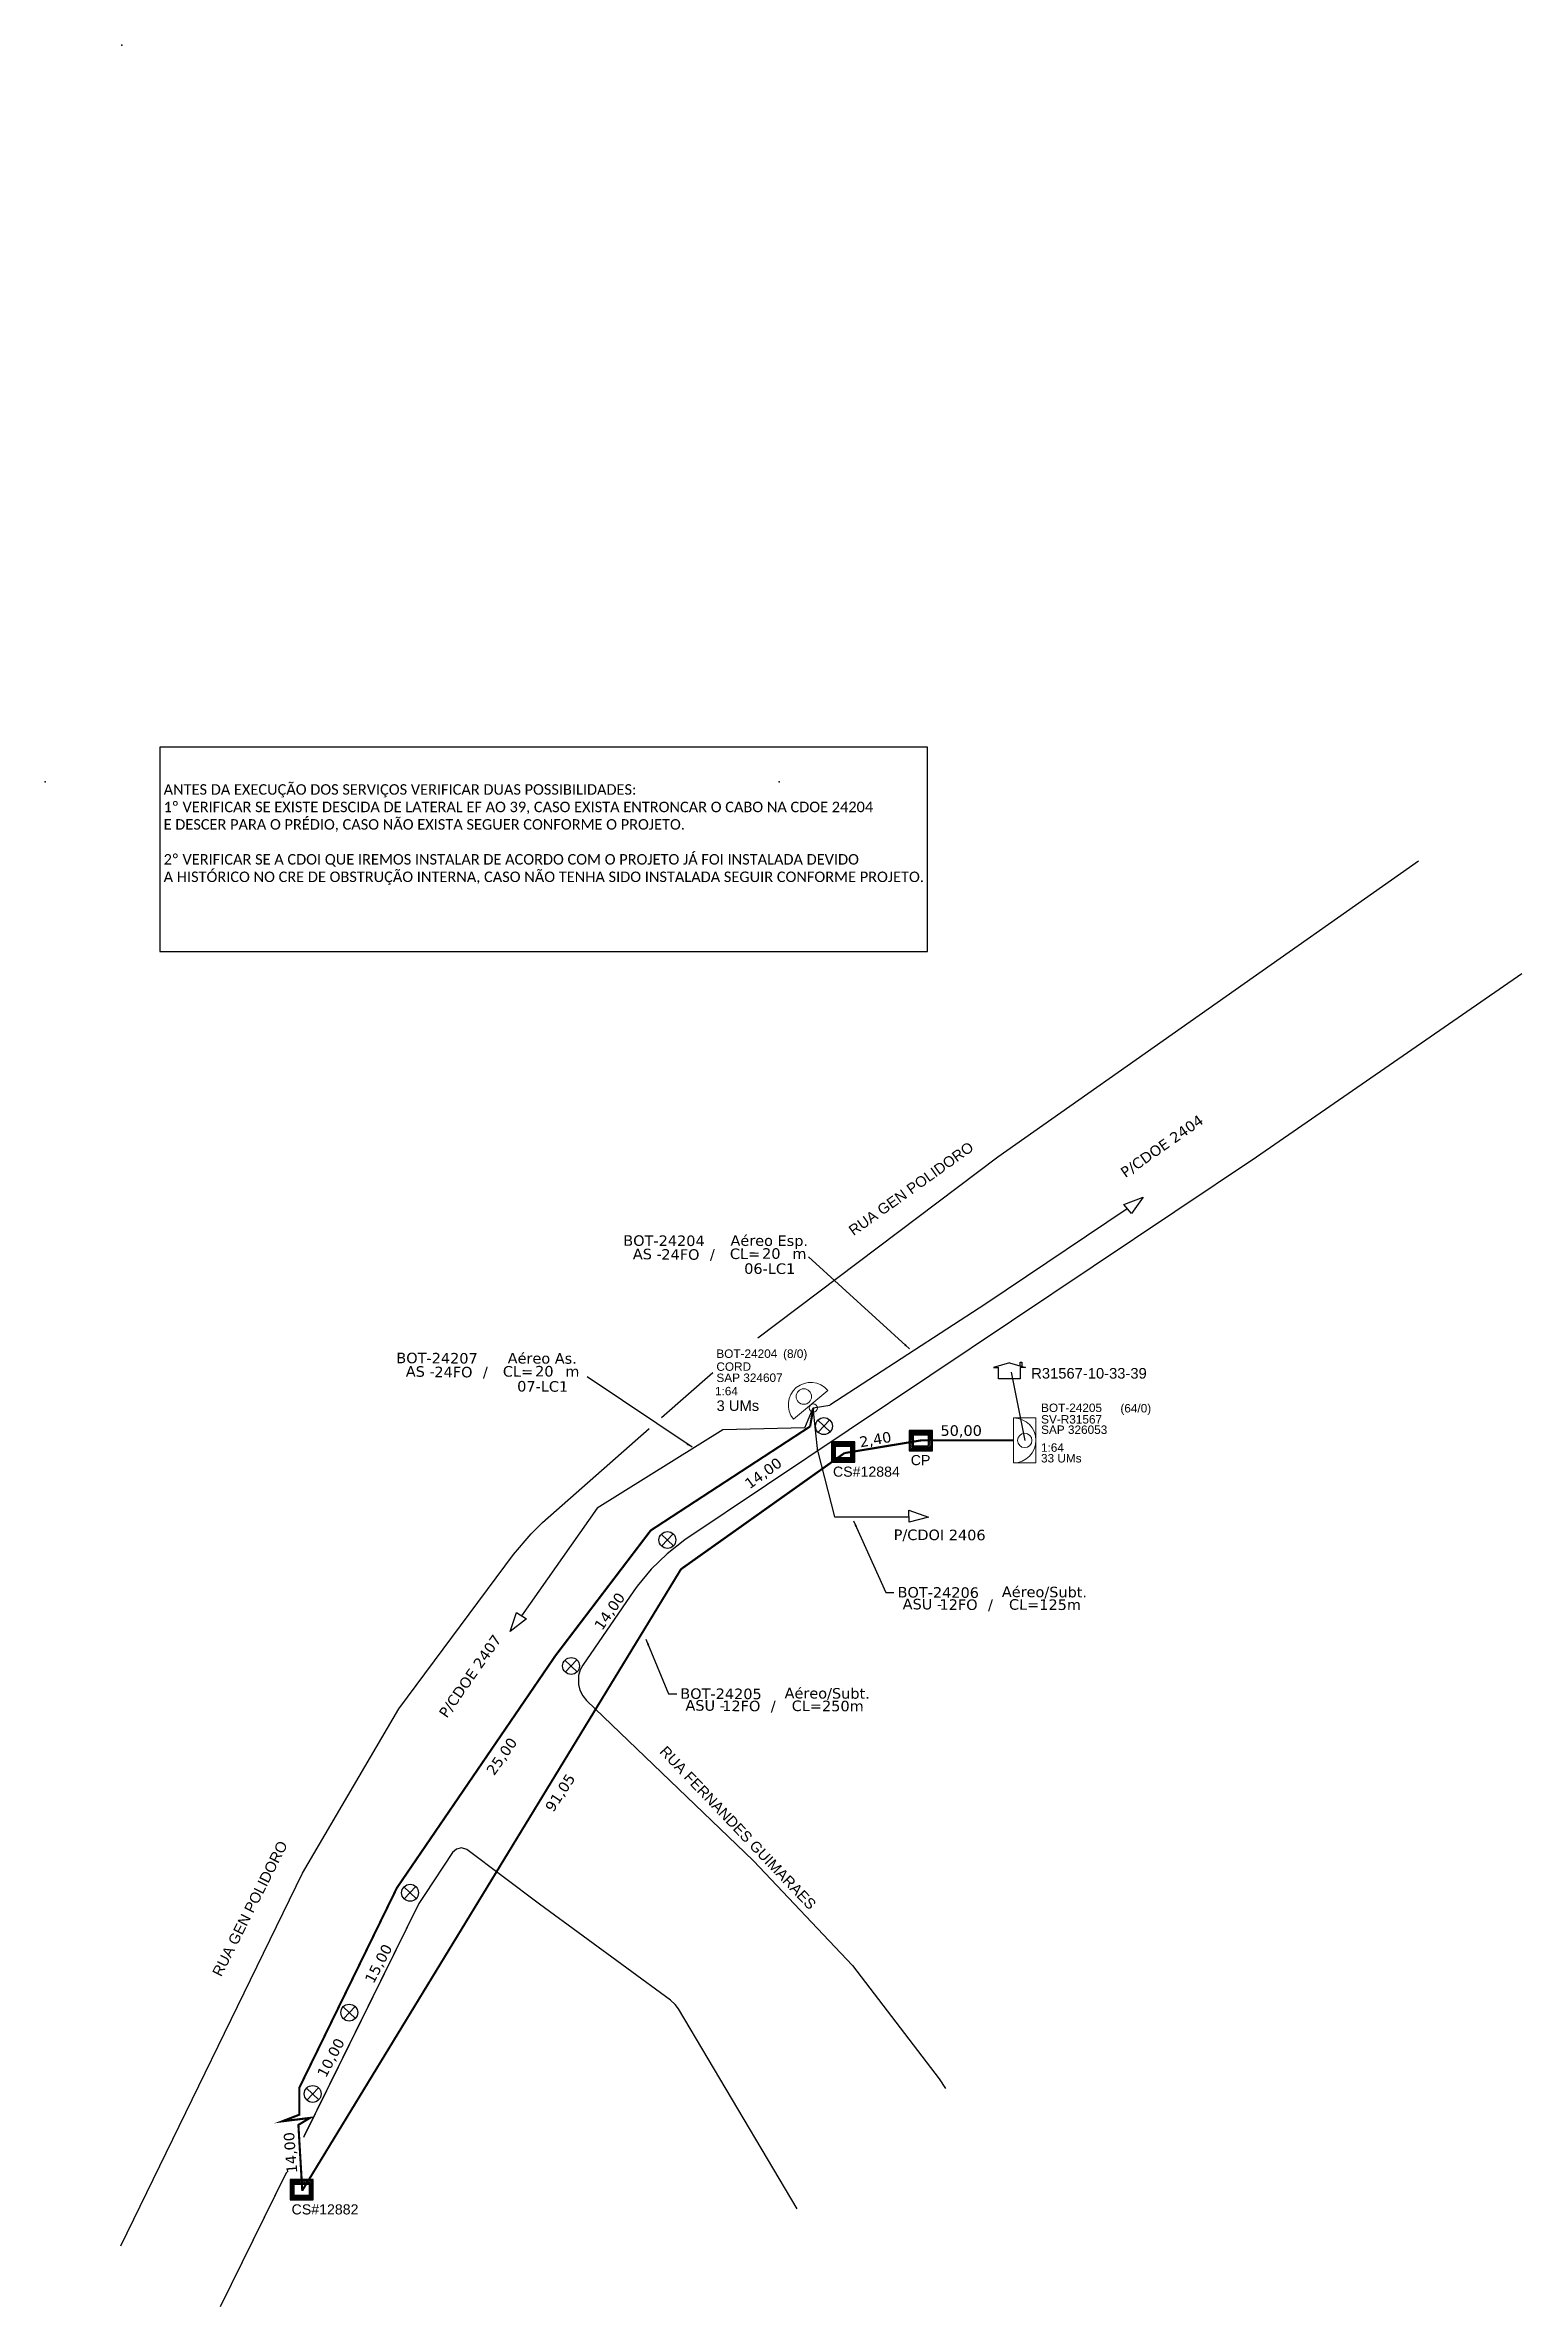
# Model space of a CAD drawing. Extents: x 255 to 1836, y -45 to 1302.
# Drawn here: x 255 to 738, y 243 to 984 of the extents above; entities that cross this region are included whole.
import ezdxf
from ezdxf.enums import TextEntityAlignment as Align

# ---------------------------------------------------------------- set-up
doc = ezdxf.new("R2010")
doc.units = 0
for name, color, linetype in [('10.1-Caixas Subterrâneas', 5, 'Continuous'), ('10.4-Postes', 1, 'Continuous'), ('CAP a instalar', 1, 'Continuous'), ('label_cabos', 7, 'Continuous'), ('Legenda', 1, 'Continuous'), ('QUADRA', 7, 'Continuous'), ('surveys', 7, 'Continuous'), ('surveys legendas', 7, 'Continuous')]:
    doc.layers.add(name, color=color, linetype=linetype)
for name, color, linetype, lineweight in [("20.0-LEGENDA DOS CDO'S", 1, 'Continuous', 0), ('20.1-CDO_INTERIOR', 1, 'Continuous', 0), ('20.2-CDO_POSTE', 1, 'Continuous', 5), ('Segmento Logradouro Texto', 7, 'Continuous', 0)]:
    doc.layers.add(name, color=color, linetype=linetype, lineweight=lineweight)
doc.layers.add('DROP DE CLIENTE', color=140, linetype='Continuous', plot=False)
doc.layers.add('EXTRA', color=50, linetype='Continuous', plot=False)
doc.styles.add('ARIAL', font='arial.ttf')
doc.styles.add('DIGICADE', font='arial.ttf')
doc.styles.add('siredit', font='verdana.ttf')
doc.styles.add('WMF-Calibri0', font='calibri.ttf')
doc.linetypes.add('FENCELINE1', pattern='A,0.25,-0.1,[133,ltypeshp.shx,S=0.1,R=0,X=-0.1,Y=0],-0.1,1', length=1.45)
doc.dimstyles.new('CL', dxfattribs={"dimtxt": 1, "dimasz": 2, "dimexe": 0.18, "dimexo": 0.0625, "dimgap": 0.09, "dimtad": 0, "dimdec": 0, "dimrnd": 1, "dimzin": 0, "dimdsep": 46, "dimtxsty": 'siredit', "dimblk": 'NONE', "dimcen": 0, "dimse1": 1, "dimse2": 1, "dimsd1": 1, "dimsd2": 1, "dimclrt": 7, "dimadec": 0, "dimazin": 0, "dimtfac": 1, "dimtdec": 0, "dimtofl": 0, "dimtmove": 0, "dimatfit": 3, "dimfxl": 1, "dimtolj": 1, "dimtzin": 0, "dimarcsym": 0})

msp = doc.modelspace()

# ---------------------------------------------------------------- texts
at = {"color": 3, "insert": (293.49, 741.71), "char_height": 3.4318, "width": 376.8412, "attachment_point": 1, "style": 'WMF-Calibri0'}
msp.add_mtext('ANTES DA EXECUÇÃO DOS SERVIÇOS VERIFICAR DUAS POSSIBILIDADES:\\P1º VERIFICAR SE EXISTE DESCIDA DE LATERAL EF AO 39, CASO EXISTA ENTRONCAR O CABO NA CDOE 24204 \\PE DESCER PARA O PRÉDIO, CASO NÃO EXISTA SEGUER CONFORME O PROJETO.\\P\\P2º VERIFICAR SE A CDOI QUE IREMOS INSTALAR DE ACORDO COM O PROJETO JÁ FOI INSTALADA DEVIDO\\PA HISTÓRICO NO CRE DE OBSTRUÇÃO INTERNA, CASO NÃO TENHA SIDO INSTALADA SEGUIR CONFORME PROJETO.', dxfattribs=at)
at = {"layer": '10.1-Caixas Subterrâneas', "color": 30, "style": 'ARIAL'}
for s, p in [('CP', (538.08, 518.72)), ('CS#12884', (512.62, 514.94)), ('CS#12882', (335.39, 273.36))]:
    msp.add_text(s, height=3.315, dxfattribs=at).set_placement(p)
at = {"layer": "20.0-LEGENDA DOS CDO'S", "color": 1, "style": 'ARIAL'}
for s, p in [('SV-R31567', (580.75, 532.36)), ('BOT-24205', (580.74, 536.13)), ('SAP 326053', (580.74, 528.96)), ('1:64', (580.71, 523.11)), ('33 UMs', (580.71, 519.61))]:
    msp.add_text(s, height=2.763, rotation=359.97241, dxfattribs=at).set_placement(p)
msp.add_text('            (64/0)', height=2.7625, rotation=359.97241, dxfattribs=at).set_placement((605.31, 535.99), align=Align.CENTER)
at = {"layer": 'label_cabos', "color": 0, "style": 'siredit'}
for s, height, rotation, p in [('P/CDOE 2404', 3.4531, 35.0163, (608.31, 612.69)), ('2,40', 3.453, 10.14219, (521.6, 524.53)), ('14,00', 3.453, 35.96318, (485.31, 510.74)), ('14,00', 3.453, 55.12204, (437.01, 464.34)), ('P/CDOE 2407', 3.4531, 55.2127, (386.18, 435.66)), ('25,00', 3.453, 55.12204, (401.69, 416.84)), ('91,05', 3.453, 56.80226, (421.02, 404.86)), ('15,00', 3.453, 62.34923, (362.19, 348.69)), ('10,00', 3.453, 62.34923, (346.6, 317.88)), ('14,00', 3.453, 94.78799, (337.28, 286.94))]:
    msp.add_text(s, height=height, rotation=rotation, dxfattribs=at).set_placement(p)
msp.add_text('50,00', height=3.453, dxfattribs=at).set_placement((547.8, 528.33))
at = {"layer": 'label_cabos', "color": 8, "style": 'siredit'}
msp.add_text('P/CDOI 2406', height=3.4531, rotation=359.78085, dxfattribs=at).set_placement((532.48, 494.22))
at = {"layer": 'Segmento Logradouro Texto', "linetype": 'Continuous', "char_height": 3.4515, "attachment_point": 1, "style": 'DIGICADE'}
for s, insert, width, rotation in [('RUA GEN POLIDORO', (517.34, 596.5), 49.7218, 35.5704), ('\\fArial|b0|i0|c0|p34;\\W1.0000000000;\\T1.0000000000;\\o\\lRUA FERNANDES GUIMARAES', (458.13, 427.1), 72.4933, 313.55861), ('\\fArial|b0|i0|c0|p34;\\W1.0000000000;\\T1.0000000000;\\o\\lRUA GEN POLIDORO', (309.24, 352.51), 49.7218, 63.33174)]:
    msp.add_mtext(s, dxfattribs=dict(at, insert=insert, width=width, rotation=rotation))
at = {"layer": 'surveys legendas', "color": 0, "style": 'ARIAL'}
msp.add_text('R31567-10-33-39', height=3.4531, dxfattribs=at).set_placement((577.52, 547.08))

# ---------------------------------------------------------------- blocks, each defined once
blk = doc.blocks.new('*U138')
at = {"color": 0}
blk.add_line((2.14, -0.58), (-2.1, -0.68), dxfattribs=at)
for centre, radius in [((0, 0.38), 0.733), ((0.03, -1.03), 0.393)]:
    blk.add_circle(centre, radius, dxfattribs=at)
blk.add_arc((0.02, -0.63), 2.12, 1.3782, 181.3782, dxfattribs=at)
blk = doc.blocks.new('*X65')
at = {"color": 0, "linetype": 'Continuous'}
for p, q in [((-1.25, 0.34099), (-0.49099, 1.1)), ((-1.25, 0.517767), (-0.667767, 1.1)), ((-1.25, 0.694544), (-0.844544, 1.1)), ((-1.25, 0.87132), (-1.02132, 1.1)), ((-1.25, 1.048097), (-1.198097, 1.1)), ((-1.25, 0.164214), (-0.8035, 0.610714)), ((-1.25, -0.012563), (-0.8035, 0.433937)), ((-1.25, -0.18934), (-0.8035, 0.25716)), ((-1.25, -0.366117), (-0.8035, 0.080383)), ((-0.789214, 0.625), (-0.314214, 1.1)), ((-0.612437, 0.625), (-0.137437, 1.1)), ((-0.43566, 0.625), (0.03934, 1.1)), ((-0.258883, 0.625), (0.216117, 1.1)), ((-0.082107, 0.625), (0.392893, 1.1)), ((0.09467, 0.625), (0.56967, 1.1)), ((0.271447, 0.625), (0.746447, 1.1)), ((0.448223, 0.625), (0.923223, 1.1)), ((0.625, 0.625), (1.1, 1.1)), ((0.801777, 0.625), (1.25, 1.073223)), ((0.8035, 0.449947), (1.25, 0.896447)), ((0.8035, 0.27317), (1.25, 0.71967)), ((0.8035, 0.096393), (1.25, 0.542893)), ((0.8035, -0.080383), (1.25, 0.366117)), ((0.8035, -0.25716), (1.25, 0.18934)), ((0.8035, -0.433937), (1.25, 0.012563)), ((-1.25, -0.542893), (-0.8035, -0.096393)), ((-1.25, -0.71967), (-0.8035, -0.27317)), ((-1.25, -0.896447), (-0.8035, -0.449947)), ((-1.25, -1.073223), (-0.801777, -0.625)), ((-1.1, -1.1), (-0.625, -0.625)), ((-0.923223, -1.1), (-0.448223, -0.625)), ((-0.746447, -1.1), (-0.271447, -0.625)), ((-0.56967, -1.1), (-0.09467, -0.625)), ((-0.392893, -1.1), (0.082107, -0.625)), ((-0.216117, -1.1), (0.258883, -0.625)), ((-0.03934, -1.1), (0.43566, -0.625)), ((0.137437, -1.1), (0.612437, -0.625)), ((0.314214, -1.1), (0.789214, -0.625)), ((0.49099, -1.1), (1.25, -0.34099)), ((0.667767, -1.1), (1.25, -0.517767)), ((0.8035, -0.610714), (1.25, -0.164214)), ((0.844544, -1.1), (1.25, -0.694544)), ((1.02132, -1.1), (1.25, -0.87132)), ((1.198097, -1.1), (1.25, -1.048097))]:
    blk.add_line(p, q, dxfattribs=at)
blk = doc.blocks.new('MANHOLE_MQ')
at = {"color": 0, "linetype": 'Continuous'}
for p, q in [((0.0000062, 0.0000057), (-0.0000063, 0.0000057)), ((-0.0000063, 0.0000057), (-0.0000063, -0.0000053)), ((-0.000004, 0.0000033), (0.000004, 0.0000033)), ((-0.000004, -0.0000029), (-0.000004, 0.0000033)), ((0.000004, 0.0000033), (0.000004, -0.0000029)), ((0.0000062, -0.0000053), (0.0000062, 0.0000057)), ((-0.0000063, -0.0000053), (0.0000062, -0.0000053)), ((0.000004, -0.0000029), (-0.000004, -0.0000029)), ((0.000004, -0.0000029), (0.000004, -0.0000029))]:
    blk.add_line(p, q, dxfattribs=at)
at = {"color": 0, "linetype": 'Continuous', "xscale": 5e-06, "yscale": 5e-06, "zscale": 1e-05}
blk.add_blockref('*X65', (0, 0.0000002), dxfattribs=at)
blk = doc.blocks.new('Inst CDOE-8 CAIXA DIST OPT CDOE 48F_8D C_SPL OPTAP')
at = {"layer": "20.0-LEGENDA DOS CDO'S", "color": 0}
for tag, p, style, flags in [('ID_ATIVIDADE', (0.12, 6.47), 'ARIAL', 3), ('FATOR', (7.92, 6.47), 'ARIAL', 1), ('QTDE', (0.23, -0.97), 'DIGICADE', 3)]:
    blk.add_attdef(tag, p, '', height=0.8, rotation=0.118, dxfattribs=dict(at, style=style, flags=flags))
at = {"layer": "20.0-LEGENDA DOS CDO'S", "color": 0, "style": 'ARIAL'}
for tag, p, height in [('CORDOALHA', (0.12, 4.02), 0.8), ('FID', (0.12, 5.25), 0.8), ('1:XX', (-0.01, 1.7), 0.8), ('SAP', (0.12, 2.96), 0.8), ('UMS', (0.14, 0.22), 1)]:
    blk.add_attdef(tag, p, '', height=height, rotation=0.118, dxfattribs=at)
blk.add_attdef('FIBRAS_UTILIZADAS', text='', height=0.8, rotation=0.118, dxfattribs=at).set_placement((13.48, 5.26), align=Align.CENTER)
blk = doc.blocks.new('LEGENDA DOS CABOS')
at = {"layer": 'EXTRA', "color": 0, "style": 'siredit'}
for tag, p in [('ID', (4.6, 0.97)), ('XX', (9.03, 0.97))]:
    blk.add_attdef(tag, text='', height=0.48, rotation=359.69, dxfattribs=at).set_placement(p, align=Align.MIDDLE_CENTER)
at = {"layer": 'Legenda', "color": 0, "style": 'siredit'}
for tag, p in [('TIPO_CABO', (1.31, 0)), ('CABO', (4.69, -0.05)), ('/', (6.81, -0.05)), ('METROS', (10.03, -0.05))]:
    blk.add_attdef(tag, text='', height=0.8, rotation=359.69, dxfattribs=at).set_placement(p, align=Align.MIDDLE_CENTER)
blk = doc.blocks.new('_None')
blk = doc.blocks.new('Inst CB AS CFOA-SM-AS-80-TS-24')
at = {"layer": 'label_cabos', "color": 0, "style": 'siredit'}
for tag, flags, p in [('ID_ATIVIDADE', 3, (1.31, 2.67)), ('FATOR', 1, (11.56, 2.55))]:
    blk.add_attdef(tag, text='', height=1, rotation=359.69, dxfattribs=dict(at, flags=flags)).set_placement(p, align=Align.MIDDLE_CENTER)
for tag, p in [('TIPO_CABO', (1.76, 0)), ('DESTINO_CABO', (3.13, 1.26)), ('CABO', (4.69, -0.05)), ('/', (7.71, -0.05)), ('LANCE', (10.81, 0)), ('TIPO_CABO', (13.11, 1.24)), ('UND', (15.96, 0)), ('FID', (13.15, -1.41))]:
    blk.add_attdef(tag, text='', height=1, rotation=359.69, dxfattribs=at).set_placement(p, align=Align.MIDDLE_CENTER)
blk.add_attdef('QTDE', (12.43, -0.47), '', height=1, rotation=359.69, dxfattribs=at)
blk = doc.blocks.new('Inst CB ESP CFOA-SM-AS-80-TS-24')
at = {"layer": 'label_cabos', "color": 0, "style": 'siredit'}
for tag, flags, p in [('ID_ATIVIDADE', 3, (1.31, 2.67)), ('FATOR', 1, (11.56, 2.55))]:
    blk.add_attdef(tag, text='', height=1, rotation=359.69, dxfattribs=dict(at, flags=flags)).set_placement(p, align=Align.MIDDLE_CENTER)
for tag, p in [('TIPO_CABO', (1.76, 0)), ('DESTINO_CABO', (3.13, 1.26)), ('CABO', (4.69, -0.05)), ('/', (7.71, -0.05)), ('LANCE', (10.81, 0)), ('TIPO_CABO', (13.11, 1.24)), ('UND', (15.96, 0)), ('FID', (13.15, -1.41))]:
    blk.add_attdef(tag, text='', height=1, rotation=359.69, dxfattribs=at).set_placement(p, align=Align.MIDDLE_CENTER)
blk.add_attdef('QTDE', (12.43, -0.47), '', height=1, rotation=359.69, dxfattribs=at)
blk = doc.blocks.new('SURVEY_SURVEY')
for p, q in [((0, 0.0000152), (-0.0000151, 0.0000108)), ((-0.0000151, 0.0000108), (-0.0000104, 0.0000108)), ((-0.0000103, 0), (-0.0000103, 0.0000108)), ((0.0000103, 0), (-0.0000103, 0)), ((0, 0.0000152), (0.0000151, 0.0000108)), ((0.0000101, 0.0000159), (0.0000117, 0.0000159)), ((0.0000101, 0.0000123), (0.0000101, 0.0000159)), ((0.0000151, 0.0000108), (0.0000103, 0.0000108)), ((0.0000103, 0.0000108), (0.0000103, 0)), ((0.0000117, 0.0000159), (0.0000117, 0.0000119))]:
    blk.add_line(p, q)

# ---------------------------------------------------------------- linework, layer by layer
at = {"color": 0, "ltscale": 0.5}
for p, q in [((607.83, 604.04), (614.14, 606.46)), ((610.32, 601.09), (607.83, 604.04)), ((614.14, 606.46), (610.32, 601.09)), ((406.92, 464.22), (409.01, 470.46)), ((412.25, 468.36), (406.92, 464.22)), ((409.01, 470.46), (412.25, 468.36))]:
    msp.add_line(p, q, dxfattribs=at)
at = {"color": 8, "ltscale": 0.5}
for p, q in [((537.51, 500.09), (537.5, 503.94)), ((537.5, 503.94), (543.89, 501.73)), ((543.89, 501.73), (537.51, 500.09))]:
    msp.add_line(p, q, dxfattribs=at)
at = {"color": 3, "ltscale": 0.5}
msp.add_lwpolyline([(543.56, 753.8), (292.23, 753.8), (292.23, 686.89), (543.56, 686.89)], close=True, dxfattribs=at)
for p in [(279.81, 983.71), (254.74, 742.5)]:
    msp.add_point(p)
at = {"color": 3}
msp.add_point((495, 742.5), dxfattribs=at)
at = {"layer": '10.4-Postes', "color": 1}
for p, q in [((507.64, 533.41), (511.68, 529.63)), ((511.55, 533.54), (507.77, 529.5)), ((460.29, 496.23), (456.52, 492.2)), ((456.39, 496.1), (460.42, 492.33)), ((424.85, 454.84), (428.89, 451.07)), ((428.76, 454.97), (424.98, 450.94)), ((372.15, 380.59), (376.18, 376.82)), ((376.05, 380.72), (372.28, 376.69)), ((352.25, 341.34), (356.28, 337.56)), ((356.15, 341.47), (352.38, 337.43)), ((340.27, 314.71), (344.31, 310.93)), ((344.18, 314.84), (340.4, 310.81))]:
    msp.add_line(p, q, dxfattribs=at)
for centre in [(509.66, 531.52), (458.41, 494.22), (426.87, 452.96), (374.17, 378.7), (354.27, 339.45), (342.29, 312.82)]:
    msp.add_circle(centre, 2.76, dxfattribs=at)
at = {"layer": '20.1-CDO_INTERIOR', "color": 1, "lineweight": 18}
msp.add_lwpolyline([(579.06, 519.49), (579.07, 534.17), (571.73, 534.17), (571.73, 519.5)], close=True, dxfattribs=at)
msp.add_circle((575.4, 526.83), 2.35, dxfattribs=at)
msp.add_arc((571.73, 526.84), 7.34, 269.97241, 89.97241, dxfattribs=at)
at = {"layer": 'CAP a instalar', "color": 7, "linetype": 'FENCELINE1', "ltscale": 3}
for p, q in [((476.59, 530.25), (435.41, 504.62)), ((435.41, 504.62), (410.6, 469.43))]:
    msp.add_line(p, q, dxfattribs=at)
for points in [[(608.94, 602.68), (562.65, 571.57), (511.62, 538.37)], [(503.39, 530.94), (506.18, 537.46), (511.62, 538.37)], [(503.39, 530.94), (476.59, 530.25)]]:
    msp.add_lwpolyline(points, dxfattribs=at)
at = {"layer": 'CAP a instalar', "color": 1, "linetype": 'FENCELINE1', "ltscale": 3, "const_width": 0.691}
for points in [[(506.18, 537.46), (505.13, 531.39)], [(505.13, 531.39), (452.95, 497.35), (421.79, 456.38), (369.88, 380.33), (337.89, 314.8), (337.89, 306.01), (332.32, 303.86), (341.44, 304.97), (337.61, 302.68), (338.89, 281.07)], [(516.37, 522.68), (541.48, 526.84)], [(541.48, 526.84), (571.73, 526.84)], [(338.93, 281.28), (462.86, 484.66), (516.37, 522.68)]]:
    msp.add_lwpolyline(points, dxfattribs=at)
at = {"layer": 'CAP a instalar', "color": 8, "linetype": 'FENCELINE1', "ltscale": 3}
for points in [[(507.65, 523.06), (506.18, 537.46)], [(507.65, 523.06), (513.07, 501.83)], [(513.07, 501.83), (537.41, 501.83)]]:
    msp.add_lwpolyline(points, dxfattribs=at)
at = {"layer": 'DROP DE CLIENTE'}
msp.add_lwpolyline([(570.94, 549.15), (575.4, 526.83)], dxfattribs=at)
at = {"layer": 'QUADRA'}
for points in [[(487.99, 560.38), (566.59, 619.7), (704.28, 716.67)], [(738.1, 679.59), (651.3, 619.54), (464.1, 494.25), (458.37, 489.7), (453.15, 484.65), (448.55, 479.08), (447.46, 477.58), (430.72, 453.2), (429.9, 451.69), (429.28, 449.81), (429.26, 446.88), (429.26, 446.88), (429.75, 444.99), (430.69, 443.22), (431.95, 441.68), (486.64, 389.1), (519.03, 354.91), (547.36, 317.77), (549.4, 314.57)], [(456.49, 534.3), (473.25, 549.08)], [(417.57, 499.97), (452.41, 530.7)], [(279.49, 263.12), (338.91, 385.13), (370.53, 438.98), (408.06, 489.47), (413.76, 496.2), (417.57, 499.97)], [(500.89, 275.15), (462.01, 340.66), (460.91, 342.15), (459.41, 343.5), (416.49, 374.93), (392.72, 392.89), (391.03, 393.37), (389.35, 392.97), (388.09, 391.87), (378.98, 378.14), (377.04, 375.19), (339.27, 298.54)], [(500.89, 275.15), (462.01, 340.66), (460.91, 342.15), (459.41, 343.5), (416.49, 374.93), (392.72, 392.89), (391.03, 393.37), (389.35, 392.97), (388.09, 391.87), (378.98, 378.14), (377.04, 375.19), (339.54, 299.08)], [(333.71, 287.23), (311.97, 243.12)], [(333.38, 286.58), (311.97, 243.12)]]:
    msp.add_lwpolyline(points, dxfattribs=at)

# ---------------------------------------------------------------- block references
at = {"layer": '10.1-Caixas Subterrâneas', "color": 30, "xscale": 607346.519164395, "yscale": 607346.519164395, "zscale": 607346.519164395}
for p, rotation in [((515.9, 523.13), 180.0000000000628), ((541.37, 526.9), 180.0000000000629), ((338.67, 281.55), 180.0000000000629)]:
    msp.add_blockref('MANHOLE_MQ', p, dxfattribs=dict(at, rotation=rotation))
at = {"layer": "20.0-LEGENDA DOS CDO'S", "color": 5, "lineweight": 0}
ref = msp.add_blockref('Inst CDOE-8 CAIXA DIST OPT CDOE 48F_8D C_SPL OPTAP', (474.03, 535.72), dxfattribs=dict(at, xscale=3.453125, yscale=3.453125, zscale=3.453125))
ref.add_attrib('FID', 'BOT-24204', (474.44, 553.84), dxfattribs={"color": 0, "height": 2.763, "rotation": 0.11799, "style": 'ARIAL'})
ref.add_attrib('CORDOALHA', 'CORD', (474.45, 549.61), dxfattribs={"color": 0, "height": 2.763, "rotation": 0.11799, "style": 'ARIAL'})
ref.add_attrib('SAP', 'SAP 324607', (474.46, 545.95), dxfattribs={"color": 0, "height": 2.763, "rotation": 0.11799, "style": 'ARIAL'})
ref.add_attrib('1:XX', '1:64', (473.99, 541.59), dxfattribs={"color": 0, "height": 2.763, "rotation": 0.11799, "style": 'ARIAL'})
ref.add_attrib('UMS', '3 UMs', (474.51, 536.47), dxfattribs={"color": 0, "height": 3.453, "rotation": 0.11799, "style": 'ARIAL'})
ref.add_attrib('FIBRAS_UTILIZADAS', '(8/0)', dxfattribs={"color": 0, "height": 2.763, "rotation": 0.11799, "style": 'ARIAL'}).set_placement((500.25, 553.85), align=Align.CENTER)
at = {"layer": '20.2-CDO_POSTE', "color": 5, "xscale": 3.453125, "yscale": 3.453125, "zscale": 3.453125, "rotation": 38.56826615735557}
msp.add_blockref('*U138', (503.89, 540.16), dxfattribs=at)
at = {"layer": 'label_cabos', "color": 0}
ref = msp.add_blockref('Inst CB ESP CFOA-SM-AS-80-TS-24', (446.49, 587.86), dxfattribs=dict(at, xscale=3.453125, yscale=3.453125, zscale=3.453125, rotation=0.1315642785740554))
ref.add_attrib('DESTINO_CABO', 'BOT-24204', dxfattribs={"color": 0, "height": 3.453, "rotation": 359.82157, "style": 'siredit'}).set_placement((457.29, 592.24), align=Align.MIDDLE_CENTER)
ref.add_attrib('TIPO_CABO', 'Aéreo Esp.', dxfattribs={"color": 0, "height": 3.453, "rotation": 359.82157, "style": 'siredit'}).set_placement((491.75, 592.26), align=Align.MIDDLE_CENTER)
ref.add_attrib('CABO', '24FO', dxfattribs={"color": 0, "height": 3.453, "rotation": 359.82157, "style": 'siredit'}).set_placement((462.67, 587.72), align=Align.MIDDLE_CENTER)
ref.add_attrib('/', '/', dxfattribs={"color": 0, "height": 3.45, "rotation": 359.82157, "style": 'siredit'}).set_placement((473.13, 587.74), align=Align.MIDDLE_CENTER)
ref.add_attrib('TIPO_CABO', 'AS - ', dxfattribs={"color": 0, "height": 3.453, "rotation": 359.82157, "style": 'siredit'}).set_placement((452.58, 587.86), align=Align.MIDDLE_CENTER)
ref.add_attrib('FID', '06-LC1', dxfattribs={"color": 0, "height": 3.453, "rotation": 359.82157, "style": 'siredit'}).set_placement((491.9, 583.08), align=Align.MIDDLE_CENTER)
ref.add_attrib('LANCE', 'CL=', dxfattribs={"color": 0, "height": 3.453, "rotation": 359.82157, "style": 'siredit'}).set_placement((483.82, 587.95), align=Align.MIDDLE_CENTER)
ref.add_attrib('QTDE', '20', (489.41, 586.32), dxfattribs={"color": 0, "height": 3.453, "rotation": 359.82157, "style": 'siredit'})
ref.add_attrib('UND', 'm', dxfattribs={"color": 0, "height": 3.45, "rotation": 359.82157, "style": 'siredit'}).set_placement((501.62, 587.99), align=Align.MIDDLE_CENTER)
ref = msp.add_blockref('Inst CB AS CFOA-SM-AS-80-TS-24', (372.18, 549.41), dxfattribs=dict(at, xscale=3.453125, yscale=3.453125, zscale=3.453125))
ref.add_attrib('DESTINO_CABO', 'BOT-24207', dxfattribs={"color": 0, "height": 3.453, "rotation": 359.69001, "style": 'siredit'}).set_placement((382.99, 553.77), align=Align.MIDDLE_CENTER)
ref.add_attrib('TIPO_CABO', 'Aéreo As.', dxfattribs={"color": 0, "height": 3.453, "rotation": 359.69001, "style": 'siredit'}).set_placement((417.44, 553.71), align=Align.MIDDLE_CENTER)
ref.add_attrib('CABO', '24FO', dxfattribs={"color": 0, "height": 3.453, "rotation": 359.69001, "style": 'siredit'}).set_placement((388.36, 549.23), align=Align.MIDDLE_CENTER)
ref.add_attrib('/', '/', dxfattribs={"color": 0, "height": 3.45, "rotation": 359.69001, "style": 'siredit'}).set_placement((398.82, 549.23), align=Align.MIDDLE_CENTER)
ref.add_attrib('TIPO_CABO', 'AS - ', dxfattribs={"color": 0, "height": 3.453, "rotation": 359.69001, "style": 'siredit'}).set_placement((378.26, 549.4), align=Align.MIDDLE_CENTER)
ref.add_attrib('FID', '07-LC1', dxfattribs={"color": 0, "height": 3.453, "rotation": 359.69001, "style": 'siredit'}).set_placement((417.58, 544.53), align=Align.MIDDLE_CENTER)
ref.add_attrib('LANCE', 'CL=', dxfattribs={"color": 0, "height": 3.453, "rotation": 359.69001, "style": 'siredit'}).set_placement((409.5, 549.42), align=Align.MIDDLE_CENTER)
ref.add_attrib('QTDE', '20', (415.1, 547.78), dxfattribs={"color": 0, "height": 3.453, "rotation": 359.69001, "style": 'siredit'})
ref.add_attrib('UND', 'm', dxfattribs={"color": 0, "height": 3.45, "rotation": 359.69001, "style": 'siredit'}).set_placement((427.3, 549.42), align=Align.MIDDLE_CENTER)
at = {"layer": 'label_cabos', "color": 0, "lineweight": 0}
ref = msp.add_blockref('LEGENDA DOS CABOS', (532.44, 471.42), dxfattribs=dict(at, xscale=3.453125, yscale=3.453125, zscale=3.453125))
ref.add_attrib('ID', 'BOT-24206', dxfattribs={"color": 0, "height": 3.453, "rotation": 359.69001, "style": 'siredit'}).set_placement((547.08, 477.05), align=Align.MIDDLE_CENTER)
ref.add_attrib('CABO', '12FO', dxfattribs={"color": 0, "height": 3.453, "rotation": 359.69001, "style": 'siredit'}).set_placement((553.72, 473.06), align=Align.MIDDLE_CENTER)
ref.add_attrib('METROS', 'CL=125m', dxfattribs={"color": 0, "height": 3.453, "rotation": 359.69001, "style": 'siredit'}).set_placement((582.02, 473.06), align=Align.MIDDLE_CENTER)
ref.add_attrib('XX', 'Aéreo/Subt.', dxfattribs={"color": 0, "height": 3.4531, "rotation": 359.69001, "style": 'siredit'}).set_placement((581.84, 477.2), align=Align.MIDDLE_CENTER)
ref.add_attrib('/', '/', dxfattribs={"color": 0, "height": 3.45, "rotation": 359.69001, "style": 'siredit'}).set_placement((564.18, 473.06), align=Align.MIDDLE_CENTER)
ref.add_attrib('TIPO_CABO', 'ASU -', dxfattribs={"color": 0, "height": 3.453, "rotation": 359.69001, "style": 'siredit'}).set_placement((541.9, 473.22), align=Align.MIDDLE_CENTER)
ref = msp.add_blockref('LEGENDA DOS CABOS', (461.32, 438.24), dxfattribs=dict(at, xscale=3.453125, yscale=3.453125, zscale=3.453125))
ref.add_attrib('ID', 'BOT-24205', dxfattribs={"color": 0, "height": 3.453, "rotation": 359.69001, "style": 'siredit'}).set_placement((475.96, 443.87), align=Align.MIDDLE_CENTER)
ref.add_attrib('CABO', '12FO', dxfattribs={"color": 0, "height": 3.453, "rotation": 359.69001, "style": 'siredit'}).set_placement((482.6, 439.88), align=Align.MIDDLE_CENTER)
ref.add_attrib('METROS', 'CL=250m', dxfattribs={"color": 0, "height": 3.453, "rotation": 359.69001, "style": 'siredit'}).set_placement((510.9, 439.88), align=Align.MIDDLE_CENTER)
ref.add_attrib('XX', 'Aéreo/Subt.', dxfattribs={"color": 0, "height": 3.4531, "rotation": 359.69001, "style": 'siredit'}).set_placement((510.72, 444.02), align=Align.MIDDLE_CENTER)
ref.add_attrib('/', '/', dxfattribs={"color": 0, "height": 3.45, "rotation": 359.69001, "style": 'siredit'}).set_placement((493.06, 439.88), align=Align.MIDDLE_CENTER)
ref.add_attrib('TIPO_CABO', 'ASU -', dxfattribs={"color": 0, "height": 3.453, "rotation": 359.69001, "style": 'siredit'}).set_placement((470.78, 440.05), align=Align.MIDDLE_CENTER)
at = {"layer": 'surveys', "color": 255, "xscale": 345312.5, "yscale": 345312.5, "zscale": 345312.5}
msp.add_blockref('SURVEY_SURVEY', (570.39, 546.98), dxfattribs=at)

msp.set_redraw_order([(e.dxf.handle, doc.entitydb.next_handle()) for e in msp.query("TEXT MTEXT ATTDEF DIMENSION ARC_DIMENSION")])  # texts and dimensions are drawn at this point

# ---------------------------------------------------------------- leaders
at = {"layer": 'label_cabos', "color": 0, "lineweight": 0}
for points in [[(537.63, 556.85), (504.57, 586.97)], [(466.49, 524.58), (432.1, 547.63)], [(519.37, 500.45), (529.92, 477.02), (532.56, 477.02)], [(451.4, 461.73), (458.8, 443.84), (461.45, 443.84)]]:
    msp.add_leader(points, dimstyle='CL', dxfattribs=at)

doc.saveas('drawing.dxf')
